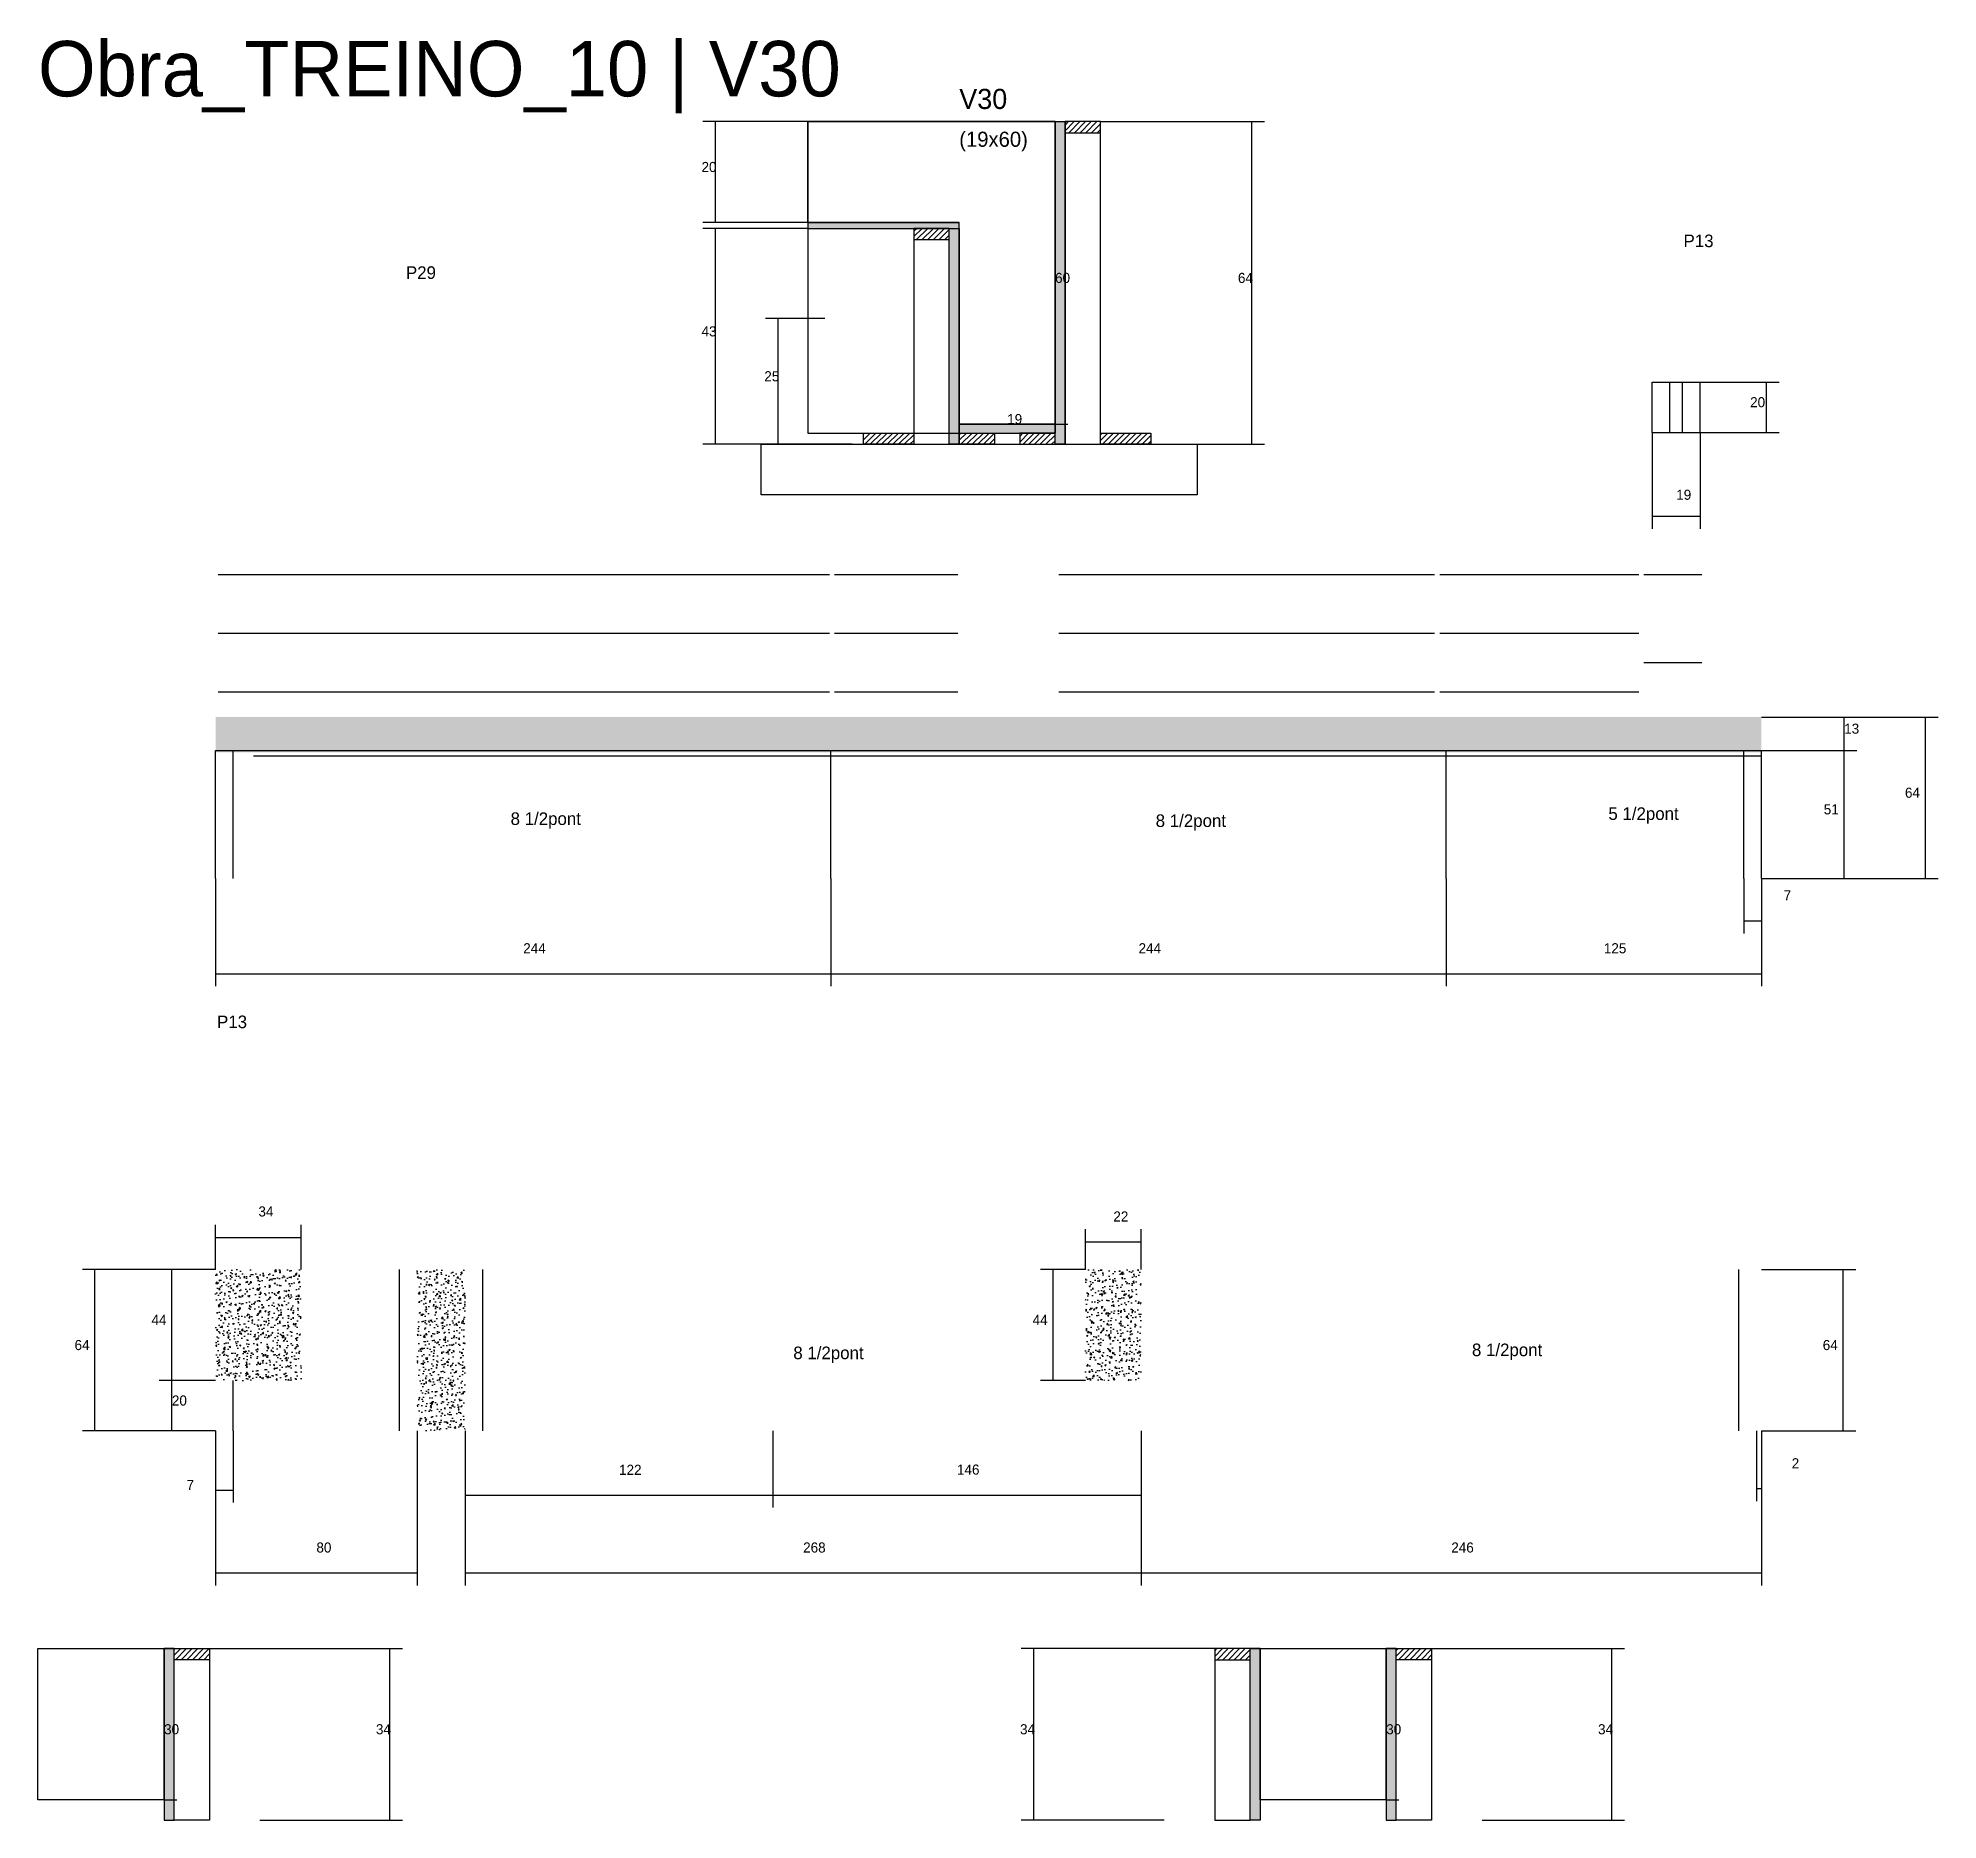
# Model space of a CAD drawing. Header units: metres. Extents: x -41 to 34800, y -36000 to 1848.
# Drawn here: x 17480 to 18233, y -16944 to -16237 of the extents above; entities that cross this region are included whole.
import ezdxf

# ---------------------------------------------------------------- set-up
doc = ezdxf.new("R2010")
doc.units = ezdxf.units.M
for name, color, linetype in [('CONCRETO', 251, 'Continuous'), ('COTA', 4, 'Continuous'), ('Cota Seção (2x)', 4, 'Continuous'), ('Hachura', 253, 'Continuous'), ('LABEL_ID', 3, 'Continuous'), ('Madeira', 126, 'Continuous'), ('NOMENCLATURA', 7, 'Continuous'), ('Painéis', 200, 'Continuous'), ('SARR_2.2x7', 40, 'Continuous'), ('Texto Seção', 7, 'Continuous')]:
    doc.layers.add(name, color=color, linetype=linetype)

msp = doc.modelspace()

# ---------------------------------------------------------------- texts
at = {"layer": 'COTA'}
for s, p in [('20', (17743.1, -16290)), ('64', (17955.8, -16334)), ('43', (17743.1, -16355.2)), ('25', (17768, -16373)), ('20', (18158.9, -16383.3)), ('19', (18129.6, -16420)), ('13', (18196.2, -16512.8)), ('64', (18220.3, -16538.2)), ('51', (18188.1, -16544.8)), ('7', (18172.2, -16578.9)), ('244', (17672.4, -16599.9)), ('244', (17916.4, -16599.9)), ('125', (18100.9, -16599.9)), ('7', (17538.9, -16812.8)), ('80', (17590.4, -16837.6)), ('268', (17783.4, -16837.6)), ('246', (18040.4, -16837.6)), ('34', (17614, -16909.7)), ('34', (17869.4, -16909.7)), ('34', (18098.6, -16909.7))]:
    msp.add_text(s, height=4, dxfattribs=at).set_placement(p)
at = {"layer": 'Cota Seção (2x)'}
for s, p in [('60', (17883.3, -16334)), ('19', (17864.3, -16390)), ('34', (17567.4, -16704.3)), ('22', (17906.4, -16706.3)), ('44', (17525, -16747.3)), ('44', (17874.4, -16747.3)), ('64', (17494.5, -16757.3)), ('64', (18187.7, -16757.3)), ('20', (17533.1, -16779.3)), ('2', (18175.4, -16804.2)), ('122', (17710.4, -16806.8)), ('146', (17844.4, -16806.7)), ('30', (17530, -16909.7)), ('30', (18014.6, -16909.7))]:
    msp.add_text(s, height=4, dxfattribs=at).set_placement(p)
at = {"layer": 'LABEL_ID'}
msp.add_text('Obra_TREINO_10 | V30', height=22, dxfattribs=at).set_placement((17480, -16260))
at = {"layer": 'NOMENCLATURA'}
for s, p in [('P13', (18132.5, -16319.8)), ('P29', (17625.9, -16332.4)), ('8 1/2pont', (17667.4, -16549)), ('8 1/2pont', (17923.2, -16549.8)), ('5 1/2pont', (18102.7, -16547)), ('P13', (17551, -16629.6)), ('8 1/2pont', (18048.6, -16759.7)), ('8 1/2pont', (17779.5, -16760.9))]:
    msp.add_text(s, height=5, dxfattribs=at).set_placement(p)
at = {"layer": 'Texto Seção'}
for s, height, p in [('V30', 8, (17845.3, -16265)), ('(19x60)', 6, (17845.3, -16280))]:
    msp.add_text(s, height=height, dxfattribs=at).set_placement(p)

# ---------------------------------------------------------------- hatches: boundary and pattern name
at = {"layer": 'COTA'}
h = msp.add_hatch(dxfattribs=at)
h.set_pattern_fill('AR-CONC', scale=0.03)
h.paths.add_polyline_path([(17550.4, -16506.2), (17550.4, -16520.2), (17550.4, -16520.2), (18163.4, -16520.2), (18163.4, -16520.2), (18163.4, -16506.2), (18163.4, -16506.2), (17550.4, -16506.2)])
h = msp.add_hatch(dxfattribs=at)
h.set_pattern_fill('AR-CONC', scale=0.03)
h.paths.add_polyline_path([(17584.4, -16725.3), (17550.4, -16725.3), (17550.4, -16769.3), (17584.4, -16769.3)])
h = msp.add_hatch(dxfattribs=at)
h.set_pattern_fill('AR-CONC', scale=0.03)
h.paths.add_polyline_path([(17630.4, -16789.3), (17649.4, -16789.3), (17649.4, -16725.3), (17630.4, -16725.3)])
h = msp.add_hatch(dxfattribs=at)
h.set_pattern_fill('AR-CONC', scale=0.03)
h.paths.add_polyline_path([(17895.4, -16769.3), (17917.4, -16769.3), (17917.4, -16725.3), (17895.4, -16725.3)])
at = {"layer": 'Hachura'}
h = msp.add_hatch(color=8, dxfattribs=at)
h.dxf.hatch_style = 1
h.paths.add_polyline_path([(17883.3, -16270), (17887.3, -16270), (17887.3, -16270), (17887.3, -16398), (17887.3, -16398), (17883.3, -16398), (17883.3, -16398), (17883.3, -16270)])
h = msp.add_hatch(dxfattribs=at)
h.set_pattern_fill('ANSI31', scale=0.5)
h.paths.add_polyline_path([(17901.3, -16274.4), (17901.3, -16270), (17901.3, -16270), (17887.3, -16270), (17887.3, -16270), (17887.3, -16274.4), (17887.3, -16274.4), (17901.3, -16274.4)])
h = msp.add_hatch(color=8, dxfattribs=at)
h.dxf.hatch_style = 1
h.paths.add_polyline_path([(17845.3, -16312.4), (17845.3, -16310), (17845.3, -16310), (17785.3, -16310), (17785.3, -16310), (17785.3, -16312.4), (17785.3, -16312.4), (17845.3, -16312.4)])
h = msp.add_hatch(dxfattribs=at)
h.set_pattern_fill('ANSI31', scale=0.5)
h.paths.add_polyline_path([(17841.3, -16316.8), (17841.3, -16312.4), (17841.3, -16312.4), (17827.3, -16312.4), (17827.3, -16312.4), (17827.3, -16316.8), (17827.3, -16316.8), (17841.3, -16316.8)])
h = msp.add_hatch(color=8, dxfattribs=at)
h.dxf.hatch_style = 1
h.paths.add_polyline_path([(17841.3, -16312.4), (17845.3, -16312.4), (17845.3, -16312.4), (17845.3, -16398), (17845.3, -16398), (17841.3, -16398), (17841.3, -16398), (17841.3, -16312.4)])
h = msp.add_hatch(dxfattribs=at)
h.set_pattern_fill('ANSI31', scale=0.5)
h.paths.add_polyline_path([(17807.3, -16398), (17807.3, -16393.6), (17807.3, -16393.6), (17827.3, -16393.6), (17827.3, -16393.6), (17827.3, -16398), (17827.3, -16398), (17807.3, -16398)])
h = msp.add_hatch(color=8, dxfattribs=at)
h.dxf.hatch_style = 1
h.paths.add_polyline_path([(17883.3, -16393.6), (17883.3, -16390), (17883.3, -16390), (17845.3, -16390), (17845.3, -16390), (17845.3, -16393.6), (17845.3, -16393.6), (17883.3, -16393.6)])
h = msp.add_hatch(dxfattribs=at)
h.set_pattern_fill('ANSI31', scale=0.5)
h.paths.add_polyline_path([(17845.3, -16398), (17845.3, -16393.6), (17845.3, -16393.6), (17859.3, -16393.6), (17859.3, -16393.6), (17859.3, -16398), (17859.3, -16398), (17845.3, -16398)])
h = msp.add_hatch(dxfattribs=at)
h.set_pattern_fill('ANSI31', scale=0.5)
h.paths.add_polyline_path([(17883.3, -16398), (17883.3, -16393.6), (17883.3, -16393.6), (17869.3, -16393.6), (17869.3, -16393.6), (17869.3, -16398), (17869.3, -16398), (17883.3, -16398)])
h = msp.add_hatch(dxfattribs=at)
h.set_pattern_fill('ANSI31', scale=0.5)
h.paths.add_polyline_path([(17901.3, -16398), (17901.3, -16393.6), (17901.3, -16393.6), (17921.3, -16393.6), (17921.3, -16393.6), (17921.3, -16398), (17921.3, -16398), (17901.3, -16398)])
h = msp.add_hatch(color=8, dxfattribs=at)
h.dxf.hatch_style = 1
h.paths.add_polyline_path([(17534, -16875.7), (17530, -16875.7), (17530, -16875.7), (17530, -16943.7), (17530, -16943.7), (17534, -16943.7), (17534, -16943.7), (17534, -16875.7)])
h = msp.add_hatch(dxfattribs=at)
h.set_pattern_fill('ANSI31', scale=0.5)
h.paths.add_polyline_path([(17534, -16880.1), (17534, -16875.7), (17534, -16875.7), (17548, -16875.7), (17548, -16875.7), (17548, -16880.1), (17548, -16880.1), (17534, -16880.1)])
h = msp.add_hatch(dxfattribs=at)
h.set_pattern_fill('ANSI31', scale=0.5)
h.paths.add_polyline_path([(17960.6, -16880.1), (17960.6, -16875.7), (17960.6, -16875.7), (17946.6, -16875.7), (17946.6, -16875.7), (17946.6, -16880.1), (17946.6, -16880.1), (17960.6, -16880.1)])
h = msp.add_hatch(color=8, dxfattribs=at)
h.dxf.hatch_style = 1
h.paths.add_polyline_path([(17960.6, -16875.7), (17964.6, -16875.7), (17964.6, -16875.7), (17964.6, -16943.7), (17964.6, -16943.7), (17960.6, -16943.7), (17960.6, -16943.7), (17960.6, -16875.7)])
h = msp.add_hatch(color=8, dxfattribs=at)
h.dxf.hatch_style = 1
h.paths.add_polyline_path([(18018.6, -16875.7), (18014.6, -16875.7), (18014.6, -16875.7), (18014.6, -16943.7), (18014.6, -16943.7), (18018.6, -16943.7), (18018.6, -16943.7), (18018.6, -16875.7)])
h = msp.add_hatch(dxfattribs=at)
h.set_pattern_fill('ANSI31', scale=0.5)
h.paths.add_polyline_path([(18018.6, -16880.1), (18018.6, -16875.7), (18018.6, -16875.7), (18032.6, -16875.7), (18032.6, -16875.7), (18032.6, -16880.1), (18032.6, -16880.1), (18018.6, -16880.1)])

# ---------------------------------------------------------------- linework, layer by layer
at = {"layer": 'CONCRETO'}
for points in [[(17845.3, -16310), (17785.3, -16310), (17785.3, -16270), (17845.3, -16270), (17845.3, -16270), (17883.3, -16270), (17883.3, -16393.6), (17883.3, -16393.6), (17883.3, -16390), (17845.3, -16390)], [(17785.3, -16393.6), (17883.3, -16393.6), (17883.3, -16270), (17785.3, -16270)], [(17480, -16875.7), (17480, -16875.7), (17480, -16875.7), (17480, -16875.7), (17530, -16875.7), (17530, -16875.7), (17530, -16875.7), (17530, -16935.7), (17480, -16935.7), (17480, -16875.7)], [(17964.6, -16875.7), (17964.6, -16875.7), (17964.6, -16875.7), (17964.6, -16875.7), (18014.6, -16875.7), (18014.6, -16875.7), (18014.6, -16875.7), (18014.6, -16935.7), (17964.6, -16935.7), (17964.6, -16875.7)]]:
    msp.add_lwpolyline(points, close=True, dxfattribs=at)
at = {"layer": 'COTA'}
for p, q in [((17785.3, -16270), (17743.6, -16270)), ((17748.6, -16310), (17748.6, -16270)), ((17901.3, -16270), (17966.3, -16270)), ((17961.3, -16398), (17961.3, -16270)), ((17785.3, -16310), (17743.6, -16310)), ((17785.3, -16312.4), (17743.6, -16312.4)), ((17748.6, -16398), (17748.6, -16312.4)), ((17792, -16348.1), (17768.5, -16348.1)), ((17773.5, -16398), (17773.5, -16348.1)), ((18139.1, -16373.3), (18170.4, -16373.3)), ((18165.4, -16393.3), (18165.4, -16373.3)), ((18120.1, -16393.3), (18120.1, -16431.5)), ((18139.1, -16393.3), (18139.1, -16431.5)), ((18139.1, -16393.3), (18170.4, -16393.3)), ((17802.9, -16398), (17743.6, -16398)), ((17792, -16398), (17768.5, -16398)), ((17901.3, -16398), (17966.3, -16398)), ((18120.1, -16426.5), (18139.1, -16426.5)), ((18163.4, -16506.2), (18201.2, -16506.2)), ((18163.4, -16506.2), (18233.4, -16506.2)), ((18196.2, -16519.4), (18196.2, -16506.2)), ((18228.4, -16570.2), (18228.4, -16506.2)), ((18163.4, -16519.4), (18201.2, -16519.4)), ((18163.4, -16519.4), (18201.2, -16519.4)), ((18196.2, -16570.2), (18196.2, -16519.4)), ((17550.4, -16570.2), (17550.4, -16613)), ((17794.4, -16570.2), (17794.4, -16613)), ((17794.4, -16570.2), (17794.4, -16613)), ((18038.4, -16570.2), (18038.4, -16613)), ((18038.4, -16570.2), (18038.4, -16613)), ((18156.4, -16570.2), (18156.4, -16592)), ((18163.4, -16570.2), (18163.4, -16592)), ((18163.4, -16570.2), (18163.4, -16613)), ((18163.4, -16570.2), (18201.2, -16570.2)), ((18163.4, -16570.2), (18233.4, -16570.2)), ((18156.4, -16587), (18163.4, -16587)), ((17550.4, -16608), (17794.4, -16608)), ((17794.4, -16608), (18038.4, -16608)), ((18038.4, -16608), (18163.4, -16608)), ((17550.4, -16789.3), (17550.4, -16817.8)), ((17550.4, -16789.3), (17550.4, -16850.7)), ((17557.4, -16789.3), (17557.4, -16817.8)), ((17630.4, -16789.3), (17630.4, -16850.7)), ((17649.4, -16789.3), (17649.4, -16850.7)), ((17917.4, -16789.3), (17917.4, -16850.7)), ((17917.4, -16789.3), (17917.4, -16850.7)), ((18163.4, -16789.3), (18163.4, -16850.7)), ((17550.4, -16812.8), (17557.4, -16812.8)), ((17550.4, -16845.7), (17630.4, -16845.7)), ((17649.4, -16845.7), (17917.4, -16845.7)), ((17917.4, -16845.7), (18163.4, -16845.7)), ((17548, -16875.7), (17624.5, -16875.7)), ((17619.5, -16943.7), (17619.5, -16875.7)), ((17964.6, -16875.7), (17869.9, -16875.7)), ((17874.9, -16943.7), (17874.9, -16875.7)), ((18032.6, -16875.7), (18109.1, -16875.7)), ((18104.1, -16943.7), (18104.1, -16875.7)), ((17568, -16943.7), (17624.5, -16943.7)), ((17926.6, -16943.7), (17869.9, -16943.7)), ((18052.6, -16943.7), (18109.1, -16943.7))]:
    msp.add_line(p, q, dxfattribs=at)
at = {"layer": 'Cota Seção (2x)'}
for p, q in [((17845.3, -16270), (17888.3, -16270)), ((17883.3, -16390), (17883.3, -16270)), ((17845.3, -16398), (17845.3, -16385)), ((17883.3, -16398), (17883.3, -16385)), ((17845.3, -16390), (17888.3, -16390)), ((17845.3, -16390), (17883.3, -16390)), ((17550.4, -16725.3), (17550.4, -16707.6)), ((17584.4, -16725.3), (17584.4, -16707.6)), ((17895.4, -16725.3), (17895.4, -16709.3)), ((17917.4, -16725.3), (17917.4, -16709.3)), ((17550.4, -16712.6), (17584.4, -16712.6)), ((17895.4, -16714.3), (17917.4, -16714.3)), ((17550.4, -16725.3), (17497.6, -16725.3)), ((17502.6, -16789.3), (17502.6, -16725.3)), ((17550.4, -16725.3), (17528.1, -16725.3)), ((17533.1, -16769.3), (17533.1, -16725.3)), ((17895.4, -16725.3), (17877.5, -16725.3)), ((17882.5, -16769.3), (17882.5, -16725.3)), ((18163.4, -16725.3), (18200.8, -16725.3)), ((18195.8, -16789.3), (18195.8, -16725.3)), ((17550.4, -16769.3), (17528.1, -16769.3)), ((17550.4, -16769.3), (17528.1, -16769.3)), ((17533.1, -16789.3), (17533.1, -16769.3)), ((17895.4, -16769.3), (17877.5, -16769.3)), ((17550.4, -16789.3), (17497.6, -16789.3)), ((17550.4, -16789.3), (17528.1, -16789.3)), ((17649.4, -16789.3), (17649.4, -16819.8)), ((17771.4, -16789.3), (17771.4, -16819.8)), ((17771.4, -16789.3), (17771.4, -16819.8)), ((17917.4, -16789.3), (17917.4, -16819.8)), ((18161.4, -16789.3), (18161.4, -16817.2)), ((18163.4, -16789.3), (18200.8, -16789.3)), ((18163.4, -16789.3), (18163.4, -16817.2)), ((17649.4, -16814.8), (17771.4, -16814.8)), ((17771.4, -16814.8), (17917.4, -16814.8)), ((18161.4, -16812.2), (18163.4, -16812.2)), ((17530, -16935.7), (17530, -16875.7)), ((17530, -16875.7), (17535, -16875.7)), ((18014.6, -16935.7), (18014.6, -16875.7)), ((18014.6, -16875.7), (18019.6, -16875.7)), ((17530, -16935.7), (17535, -16935.7)), ((18014.6, -16935.7), (18019.6, -16935.7))]:
    msp.add_line(p, q, dxfattribs=at)
at = {"layer": 'Madeira'}
for points in [[(17901.3, -16274.4), (17901.3, -16270), (17887.3, -16270), (17887.3, -16274.4)], [(17901.3, -16270), (17887.3, -16270), (17887.3, -16398), (17901.3, -16398)], [(17841.3, -16316.8), (17841.3, -16312.4), (17827.3, -16312.4), (17827.3, -16316.8)], [(17841.3, -16312.4), (17827.3, -16312.4), (17827.3, -16398), (17841.3, -16398)], [(17807.3, -16398), (17807.3, -16393.6), (17827.3, -16393.6), (17827.3, -16398)], [(17845.3, -16398), (17845.3, -16393.6), (17859.3, -16393.6), (17859.3, -16398)], [(17883.3, -16398), (17883.3, -16393.6), (17869.3, -16393.6), (17869.3, -16398)], [(17901.3, -16398), (17901.3, -16393.6), (17921.3, -16393.6), (17921.3, -16398)], [(17939.7, -16418), (17766.7, -16418), (17766.7, -16398), (17939.7, -16398)], [(17534, -16880.1), (17534, -16875.7), (17548, -16875.7), (17548, -16880.1)], [(17534, -16875.7), (17548, -16875.7), (17548, -16943.7), (17534, -16943.7)], [(17960.6, -16880.1), (17960.6, -16875.7), (17946.6, -16875.7), (17946.6, -16880.1)], [(17960.6, -16875.7), (17946.6, -16875.7), (17946.6, -16943.7), (17960.6, -16943.7)], [(18018.6, -16880.1), (18018.6, -16875.7), (18032.6, -16875.7), (18032.6, -16880.1)], [(18018.6, -16875.7), (18032.6, -16875.7), (18032.6, -16943.7), (18018.6, -16943.7)]]:
    msp.add_lwpolyline(points, close=True, dxfattribs=at)
at = {"layer": 'Painéis'}
for p, q in [((17887.3, -16398), (17887.3, -16270)), ((17785.3, -16310), (17845.3, -16310)), ((17845.3, -16398), (17845.3, -16312.4)), ((18120.1, -16373.3), (18139.1, -16373.3)), ((18120.1, -16393.3), (18120.1, -16373.3)), ((18139.1, -16393.3), (18139.1, -16373.3)), ((17845.3, -16390), (17883.3, -16390)), ((17845.3, -16393.6), (17845.3, -16390)), ((17883.3, -16393.6), (17883.3, -16390)), ((18120.1, -16393.3), (18139.1, -16393.3)), ((17550.4, -16519.4), (18163.4, -16519.4)), ((17550.4, -16570.2), (17550.4, -16519.4)), ((17794.4, -16570.2), (17794.4, -16519.4)), ((18038.4, -16570.2), (18038.4, -16519.4)), ((18163.4, -16570.2), (18163.4, -16519.4))]:
    msp.add_line(p, q, dxfattribs=at)
for points in [[(17883.3, -16270), (17887.3, -16270), (17887.3, -16398), (17883.3, -16398)], [(17845.3, -16312.4), (17845.3, -16310), (17785.3, -16310), (17785.3, -16312.4)], [(17841.3, -16312.4), (17845.3, -16312.4), (17845.3, -16398), (17841.3, -16398)], [(17883.3, -16393.6), (17883.3, -16390), (17845.3, -16390), (17845.3, -16393.6)], [(17534, -16875.7), (17530, -16875.7), (17530, -16943.7), (17534, -16943.7)], [(17960.6, -16875.7), (17964.6, -16875.7), (17964.6, -16943.7), (17960.6, -16943.7)], [(18018.6, -16875.7), (18014.6, -16875.7), (18014.6, -16943.7), (18018.6, -16943.7)]]:
    msp.add_lwpolyline(points, close=True, dxfattribs=at)
at = {"layer": 'SARR_2.2x7'}
for p, q in [((18127.1, -16393.3), (18127.1, -16373.3)), ((18132.1, -16393.3), (18132.1, -16373.3)), ((17551.4, -16449.6), (17793.8, -16449.6)), ((17795.8, -16449.6), (17844.8, -16449.6)), ((17884.8, -16449.6), (18033.8, -16449.6)), ((18035.8, -16449.6), (18114.8, -16449.6)), ((18116.8, -16449.6), (18139.8, -16449.6)), ((17551.4, -16472.87), (17793.8, -16472.87)), ((17795.8, -16472.87), (17844.8, -16472.87)), ((17884.8, -16472.87), (18033.8, -16472.87)), ((18035.8, -16472.87), (18114.8, -16472.87)), ((18116.8, -16484.5), (18139.8, -16484.5)), ((17551.4, -16496.13), (17793.8, -16496.13)), ((17795.8, -16496.13), (17844.8, -16496.13)), ((17884.8, -16496.13), (18033.8, -16496.13)), ((18035.8, -16496.13), (18114.8, -16496.13)), ((17557.4, -16570.2), (17557.4, -16519.4)), ((17565.4, -16521.6), (17794.4, -16521.6)), ((17794.4, -16521.6), (18038.4, -16521.6)), ((18038.4, -16521.6), (18163.4, -16521.6)), ((18156.4, -16570.2), (18156.4, -16519.4)), ((17623.4, -16789.3), (17623.4, -16725.3)), ((17656.4, -16789.3), (17656.4, -16725.3)), ((18154.4, -16789.3), (18154.4, -16725.3)), ((17557.4, -16789.3), (17557.4, -16769.3))]:
    msp.add_line(p, q, dxfattribs=at)

msp.set_redraw_order([(e.dxf.handle, doc.entitydb.next_handle()) for e in msp.query("TEXT MTEXT ATTDEF DIMENSION ARC_DIMENSION")])  # texts and dimensions are drawn at this point

doc.saveas('drawing.dxf')
